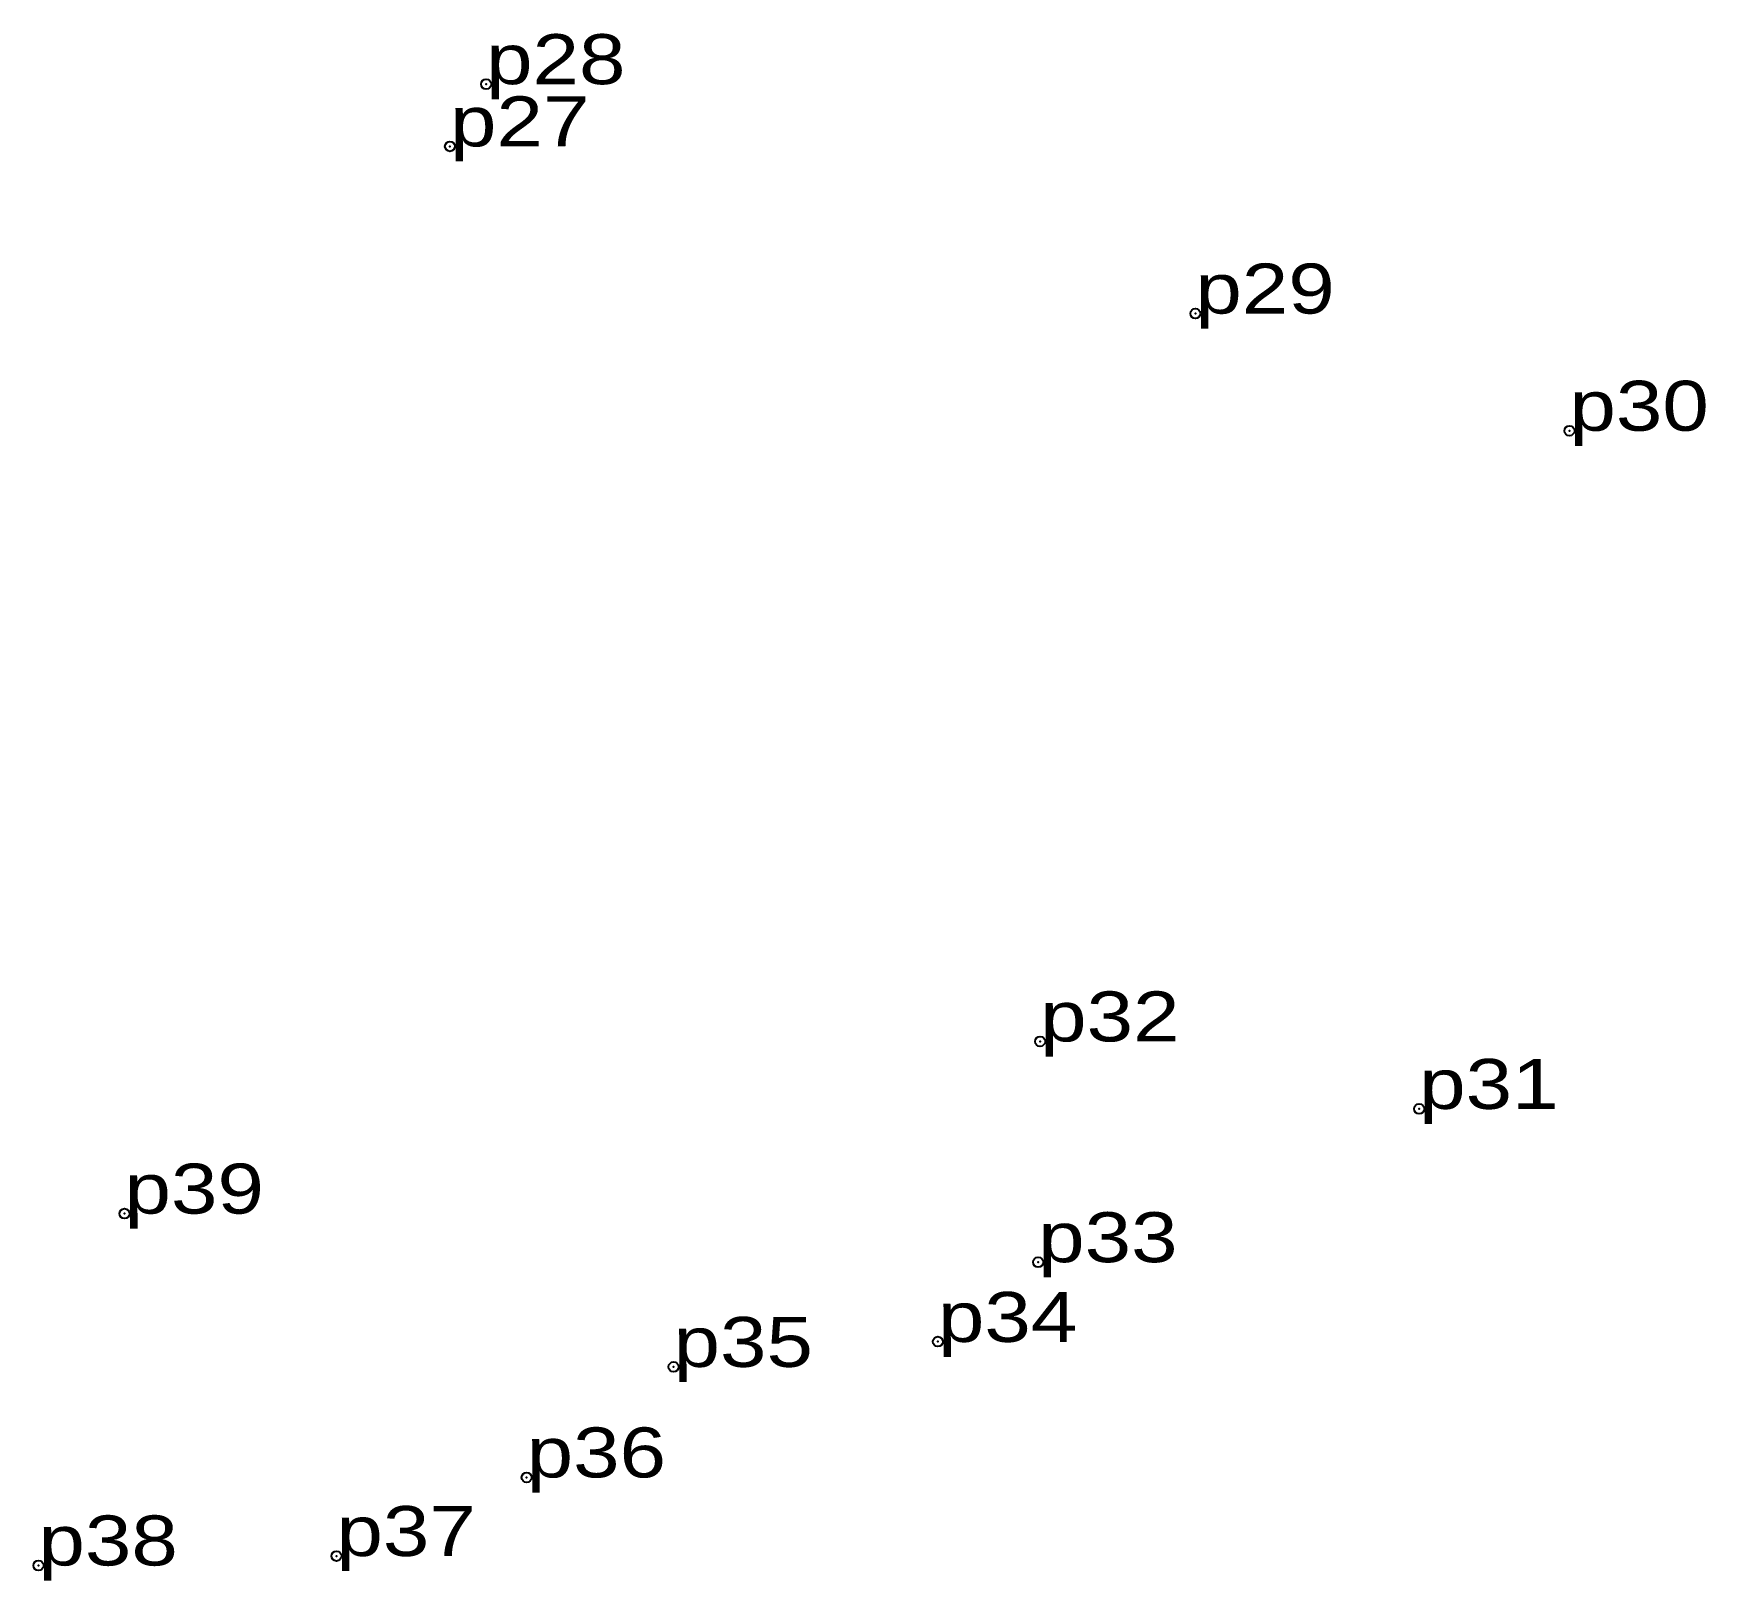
# Model space of a CAD drawing. Header units: metres. Extents: x 1 to 1819946, y -1 to 1851864.
# Drawn here: x 547573.1 to 547633.3, y 1836612.2 to 1836667.9 of the extents above; entities that cross this region are included whole.
import ezdxf

# ---------------------------------------------------------------- set-up
doc = ezdxf.new("R2010")
doc.units = ezdxf.units.M
doc.header["$LTSCALE"] = 0.72
doc.header["$PDMODE"] = 32
doc.header["$PDSIZE"] = 0.36
doc.layers.add('12', color=7, linetype='Continuous')
doc.layers.add('7', color=7, linetype='Continuous')

msp = doc.modelspace()

# ---------------------------------------------------------------- texts
at = {"layer": '12', "width": 1.25}
for s, p in [('p28', (547589.39, 1836666.05)), ('p28', (547589.39, 1836666.05)), ('p27', (547588.09, 1836663.81)), ('p27', (547588.09, 1836663.81)), ('p29', (547614.93, 1836657.79)), ('p29', (547614.93, 1836657.79)), ('p30', (547628.4, 1836653.57)), ('p30', (547628.4, 1836653.57)), ('p32', (547609.34, 1836631.58)), ('p32', (547609.34, 1836631.58)), ('p31', (547622.99, 1836629.15)), ('p31', (547622.99, 1836629.15)), ('p39', (547576.37, 1836625.38)), ('p39', (547576.37, 1836625.38)), ('p33', (547609.27, 1836623.63)), ('p33', (547609.27, 1836623.63)), ('p34', (547605.66, 1836620.76)), ('p34', (547605.66, 1836620.76)), ('p35', (547596.14, 1836619.86)), ('p35', (547596.14, 1836619.86)), ('p36', (547590.85, 1836615.88)), ('p36', (547590.85, 1836615.88)), ('p37', (547584, 1836613.05)), ('p37', (547584, 1836613.05)), ('p38', (547573.27, 1836612.71)), ('p38', (547573.27, 1836612.71))]:
    msp.add_text(s, height=1.8, dxfattribs=at).set_placement(p)

# ---------------------------------------------------------------- linework, layer by layer
at = {"layer": '7'}
for p in [(547589.39, 1836666.05), (547588.09, 1836663.81), (547614.93, 1836657.79), (547628.4, 1836653.57), (547609.34, 1836631.58), (547622.99, 1836629.15), (547576.37, 1836625.38), (547609.27, 1836623.63), (547605.66, 1836620.77), (547596.14, 1836619.86), (547590.85, 1836615.88), (547584, 1836613.05), (547573.27, 1836612.71)]:
    msp.add_point(p, dxfattribs=at)

msp.set_redraw_order([(e.dxf.handle, doc.entitydb.next_handle()) for e in msp.query("TEXT MTEXT ATTDEF DIMENSION ARC_DIMENSION")])  # texts and dimensions are drawn at this point

doc.saveas('drawing.dxf')
